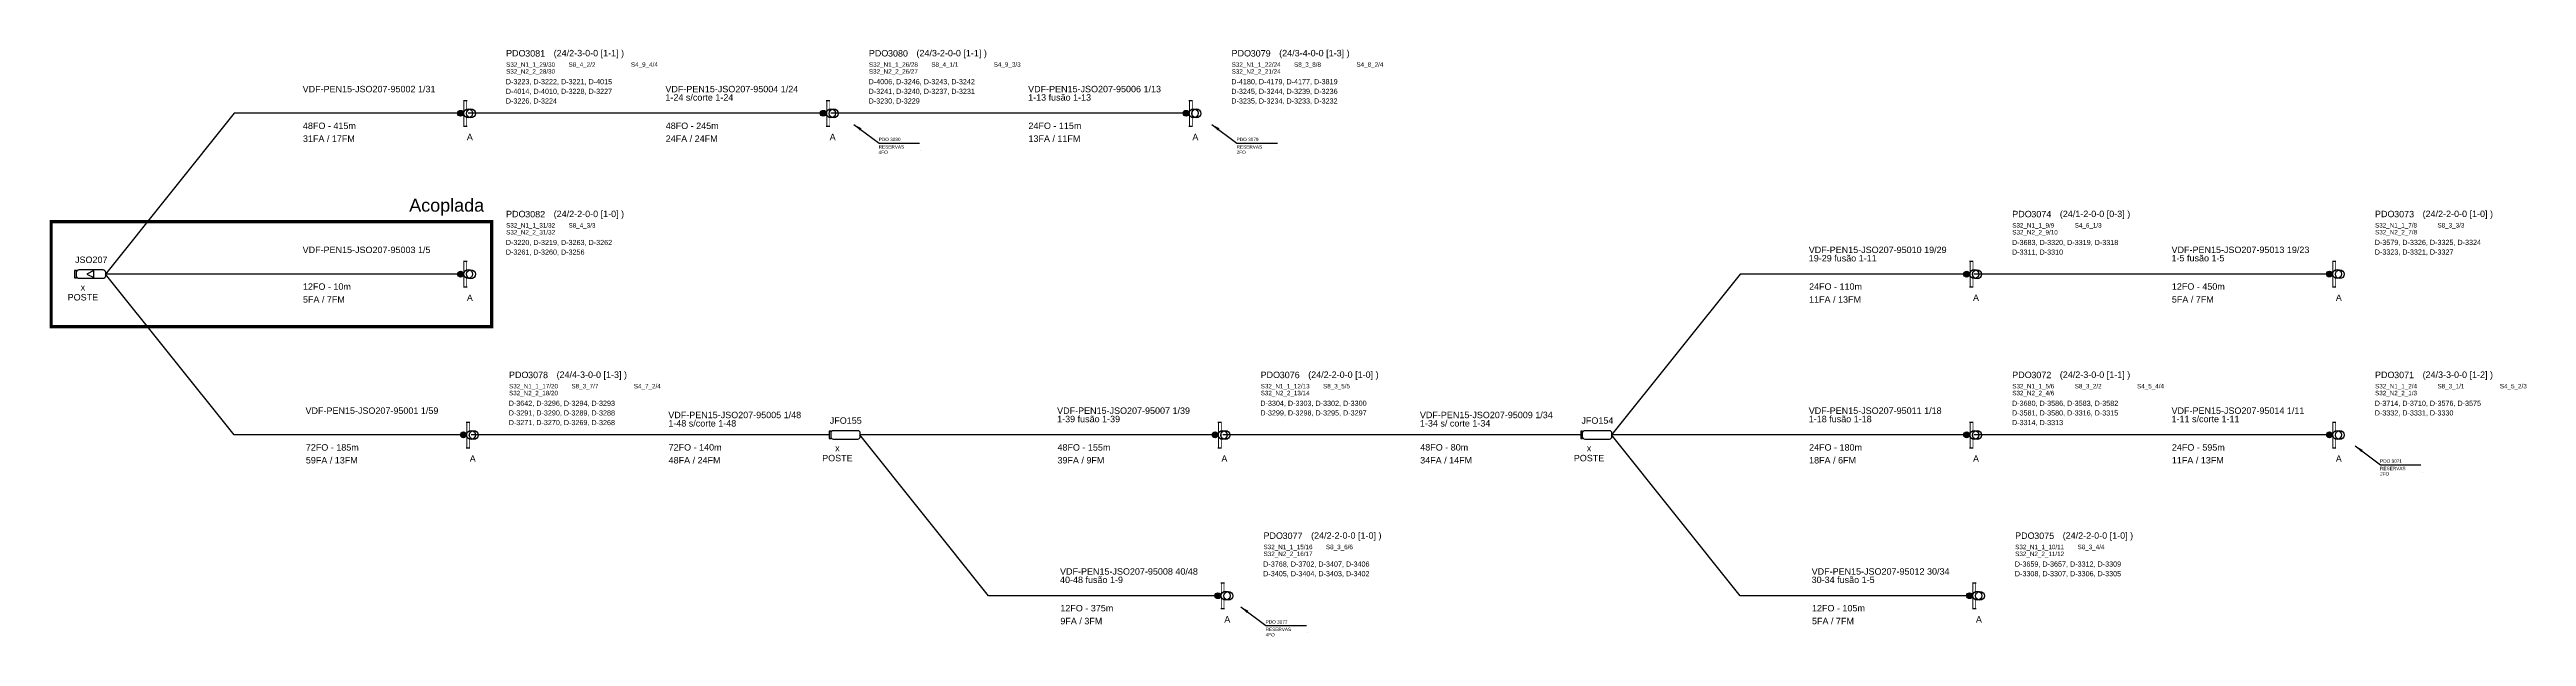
# Model space of a CAD drawing. Header units: millimetres. Extents: x 2891 to 3276, y 1408 to 1500.
import ezdxf
from ezdxf.enums import TextEntityAlignment as Align

# ---------------------------------------------------------------- set-up
doc = ezdxf.new("R2010")
doc.units = ezdxf.units.MM
doc.layers.get('0').update_dxf_attribs({"lineweight": 5})
for name, color, linetype in [('ACOP', 3, 'Continuous'), ('Rede Secundária RESERVAS', 1, 'Continuous'), ('SINOP_AÉREO', 1, 'AEREO2'), ('SINOP_JSFO', 1, 'Continuous'), ('SINOP_PDO', 1, 'Continuous')]:
    doc.layers.add(name, color=color, linetype=linetype)
doc.styles.add('ARIAL', font='arial.ttf')
doc.styles.get("Standard").update_dxf_attribs({"font": 'arial.ttf'})
doc.styles.add('VDF', font='arial.ttf', dxfattribs={"height": 0.25})
doc.linetypes.add('AEREO2', pattern='A,1,-1,[6,LinesVod.shx,S=0,R=0,X=0,Y=0],-1,1', length=4)
doc.dimstyles.new('ISO-25', dxfattribs={"dimtxt": 2.5, "dimasz": 2.5, "dimexe": 1.25, "dimexo": 0.625, "dimtad": 1, "dimtxsty": 'Standard', "dimcen": 2.5, "dimadec": 0, "dimazin": 0, "dimtfac": 1, "dimtmove": 0, "dimatfit": 3, "dimfxl": 1, "dimarcsym": 0})

msp = doc.modelspace()

# ---------------------------------------------------------------- texts
at = {"layer": 'ACOP', "color": 3, "insert": (2947.2, 1476.39), "char_height": 2, "attachment_point": 1}
msp.add_mtext_dynamic_manual_height_columns('Acoplada', width=12.6704, gutter_width=12.5, heights=[0], dxfattribs=at)

# ---------------------------------------------------------------- blocks, each defined once
blk = doc.blocks.new('*U27')
for points in [[(-4.5, 0.58), (-4.8, 0.58), (-4.8, -0.57), (-4.5, -0.57)], [(-1.8, 0.55), (-2.9, 0), (-1.8, -0.55)]]:
    blk.add_lwpolyline(points, close=True)
blk.add_lwpolyline([(-0.4, -0.7), (-4.1, -0.7, -0.414214), (-4.5, -0.3), (-4.5, 0.3, -0.414214), (-4.1, 0.7), (-0.4, 0.7, -0.414214), (0, 0.3), (0, -0.3, -0.414214)], format="xyb", close=True)
at = {"style": 'VDF'}
for tag, p in [('CABO_001', (-29.8, 2.6)), ('CABO_002', (-29.8, 1.3)), ('CABO_003', (-29.8, 0)), ('CABO_004', (-29.8, -1.3)), ('CABO_005', (-29.8, -2.6)), ('CABO_CAP_COP', (-29.75, -2.44)), ('FA_FM', (-29.75, -4.44))]:
    blk.add_attdef(tag, p, '', height=1, dxfattribs=at)
for tag, p in [('JSO#', (-2.21, 1.73)), ('CVP', (-3.51, -4.1)), ('M', (-3.51, -2.55))]:
    blk.add_attdef(tag, text='', height=1, dxfattribs=at).set_placement(p, align=Align.CENTER)
blk = doc.blocks.new('*U33')
blk.add_hatch(color=256).paths.add_polyline_path([(0, 0, 1), (-0.91, 0, 1)])
for p, q in [((0, 2), (0.56, 2)), ((0, -2), (0.56, -2))]:
    blk.add_line(p, q)
blk.add_circle((-0.45, 0), 0.453)
for centre in [(0.74, 0), (1.16, -0.02)]:
    blk.add_ellipse(centre, major_axis=(0, -0.695), ratio=0.99861)
for points in [[(0, 2), (0.15, 2), (0, -2), (0.15, -2)], [(0.46, -2), (0.56, -2), (0.46, 2), (0.56, 2)]]:
    blk.add_solid(points)
at = {"insert": (6.63, 9.84), "char_height": 1, "attachment_point": 1, "style": 'VDF'}
blk.add_mtext_dynamic_manual_height_columns('PDO', width=5.1324, gutter_width=12.5, heights=[0], dxfattribs=at)
at = {"style": 'VDF'}
for tag, p, height in [('PP_R', (6.59, 7.32), 0.8), ('SPLITTERS_001', (6.64, 7.23), 0.7), ('JFO_PDO', (9.6, 8.82), 1), ('FLB', (11.42, 7.32), 0.8), ('(CAP/N1-N2-N3-N4)', (14.03, 8.86), 1), ('SPLITTERS_002', (16.34, 7.23), 0.7), ('SPLITTERS_003', (26.04, 7.23), 0.7), ('CABO_001', (-25, 3.27), 1), ('SPLITTERS_004', (6.64, 6.16), 0.7), ('SPLITTERS_007', (6.64, 5.09), 0.7), ('SPLITTERS_005', (16.34, 6.16), 0.7), ('SPLITTERS_008', (16.33, 5.1), 0.7), ('SPLITTERS_006', (26.04, 6.15), 0.7), ('SPLITTERS_009', (26.03, 5.1), 0.7), ('CABO_002', (-25, 1.97), 1), ('CABO_003', (-25, 0.67), 1), ('CABO_004', (-25, -0.63), 1), ('CABO_005', (-25, -1.93), 1), ('CABO_CAP_COP', (-24.95, -2.44), 1), ('FA_FM', (-24.95, -4.44), 1)]:
    blk.add_attdef(tag, p, '', height=height, dxfattribs=at)
at = {"color": 5, "style": 'VDF'}
for tag, p in [('EDIFICIOS_001', (6.59, 4.52)), ('EDIFICIOS_002', (6.59, 3.02)), ('EDIFICIOS_003', (6.59, 1.52)), ('EDIFICIOS_004', (6.59, 0.02)), ('EDIFICIOS_005', (6.59, -1.46)), ('EDIFICIOS_006', (6.59, -2.92))]:
    blk.add_attdef(tag, p, '', height=0.8, dxfattribs=at)
at = {"style": 'VDF'}
blk.add_attdef('MODELO', text='', height=1, dxfattribs=at).set_placement((1, -4.18), align=Align.CENTER)
blk = doc.blocks.new('*U32')
blk.add_hatch(color=256).paths.add_polyline_path([(0, 0, 1), (-0.91, 0, 1)])
for p, q in [((0, 2), (0.56, 2)), ((0, -2), (0.56, -2))]:
    blk.add_line(p, q)
blk.add_circle((-0.45, 0), 0.453)
for centre in [(0.74, 0), (1.16, -0.02)]:
    blk.add_ellipse(centre, major_axis=(0, -0.695), ratio=0.99861)
for points in [[(0, 2), (0.15, 2), (0, -2), (0.15, -2)], [(0.46, -2), (0.56, -2), (0.46, 2), (0.56, 2)]]:
    blk.add_solid(points)
at = {"insert": (6.63, 9.84), "char_height": 1, "attachment_point": 1, "style": 'VDF'}
blk.add_mtext_dynamic_manual_height_columns('PDO', width=5.1324, gutter_width=12.5, heights=[0], dxfattribs=at)
at = {"style": 'VDF'}
for tag, p, height in [('PP_R', (6.59, 7.32), 0.8), ('SPLITTERS_001', (6.64, 7.23), 0.7), ('JFO_PDO', (9.6, 8.82), 1), ('FLB', (11.42, 7.32), 0.8), ('(CAP/N1-N2-N3-N4)', (14.03, 8.86), 1), ('SPLITTERS_002', (16.34, 7.23), 0.7), ('SPLITTERS_003', (26.04, 7.23), 0.7), ('CABO_001', (-25, 3.27), 1), ('SPLITTERS_004', (6.64, 6.16), 0.7), ('SPLITTERS_007', (6.64, 5.09), 0.7), ('SPLITTERS_005', (16.34, 6.16), 0.7), ('SPLITTERS_008', (16.33, 5.1), 0.7), ('SPLITTERS_006', (26.04, 6.15), 0.7), ('SPLITTERS_009', (26.03, 5.1), 0.7), ('CABO_002', (-25, 1.97), 1), ('CABO_003', (-25, 0.67), 1), ('CABO_004', (-25, -0.63), 1), ('CABO_005', (-25, -1.93), 1), ('CABO_CAP_COP', (-24.95, -2.44), 1), ('FA_FM', (-24.95, -4.44), 1)]:
    blk.add_attdef(tag, p, '', height=height, dxfattribs=at)
at = {"color": 5, "style": 'VDF'}
for tag, p in [('EDIFICIOS_001', (6.59, 4.52)), ('EDIFICIOS_002', (6.59, 3.02)), ('EDIFICIOS_003', (6.59, 1.52)), ('EDIFICIOS_004', (6.59, 0.02)), ('EDIFICIOS_005', (6.59, -1.46)), ('EDIFICIOS_006', (6.59, -2.92))]:
    blk.add_attdef(tag, p, '', height=0.8, dxfattribs=at)
at = {"style": 'VDF'}
blk.add_attdef('MODELO', text='', height=1, dxfattribs=at).set_placement((1, -4.18), align=Align.CENTER)
blk = doc.blocks.new('*U28')
blk.add_hatch(color=256).paths.add_polyline_path([(0, 0, 1), (-0.91, 0, 1)])
for p, q in [((0, 2), (0.56, 2)), ((0, -2), (0.56, -2))]:
    blk.add_line(p, q)
blk.add_circle((-0.45, 0), 0.453)
for centre in [(0.74, 0), (1.16, -0.02)]:
    blk.add_ellipse(centre, major_axis=(0, -0.695), ratio=0.99861)
for points in [[(0, 2), (0.15, 2), (0, -2), (0.15, -2)], [(0.46, -2), (0.56, -2), (0.46, 2), (0.56, 2)]]:
    blk.add_solid(points)
at = {"insert": (6.63, 9.84), "char_height": 1, "attachment_point": 1, "style": 'VDF'}
blk.add_mtext_dynamic_manual_height_columns('PDO', width=5.1324, gutter_width=12.5, heights=[0], dxfattribs=at)
at = {"style": 'VDF'}
for tag, p, height in [('PP_R', (6.59, 7.32), 0.8), ('SPLITTERS_001', (6.64, 7.23), 0.7), ('JFO_PDO', (9.6, 8.82), 1), ('FLB', (11.42, 7.32), 0.8), ('(CAP/N1-N2-N3-N4)', (14.03, 8.86), 1), ('SPLITTERS_002', (16.34, 7.23), 0.7), ('SPLITTERS_003', (26.04, 7.23), 0.7), ('CABO_001', (-25, 3.27), 1), ('SPLITTERS_004', (6.64, 6.16), 0.7), ('SPLITTERS_007', (6.64, 5.09), 0.7), ('SPLITTERS_005', (16.34, 6.16), 0.7), ('SPLITTERS_008', (16.33, 5.1), 0.7), ('SPLITTERS_006', (26.04, 6.15), 0.7), ('SPLITTERS_009', (26.03, 5.1), 0.7), ('CABO_002', (-25, 1.97), 1), ('CABO_003', (-25, 0.67), 1), ('CABO_004', (-25, -0.63), 1), ('CABO_005', (-25, -1.93), 1), ('CABO_CAP_COP', (-24.95, -2.44), 1), ('FA_FM', (-24.95, -4.44), 1)]:
    blk.add_attdef(tag, p, '', height=height, dxfattribs=at)
at = {"color": 5, "style": 'VDF'}
for tag, p in [('EDIFICIOS_001', (6.59, 4.52)), ('EDIFICIOS_002', (6.59, 3.02)), ('EDIFICIOS_003', (6.59, 1.52)), ('EDIFICIOS_004', (6.59, 0.02)), ('EDIFICIOS_005', (6.59, -1.46)), ('EDIFICIOS_006', (6.59, -2.92))]:
    blk.add_attdef(tag, p, '', height=0.8, dxfattribs=at)
at = {"style": 'VDF'}
blk.add_attdef('MODELO', text='', height=1, dxfattribs=at).set_placement((1, -4.18), align=Align.CENTER)
blk = doc.blocks.new('*U29')
blk.add_hatch(color=256).paths.add_polyline_path([(0, 0, 1), (-0.91, 0, 1)])
for p, q in [((0, 2), (0.56, 2)), ((0, -2), (0.56, -2))]:
    blk.add_line(p, q)
blk.add_circle((-0.45, 0), 0.453)
for centre in [(0.74, 0), (1.16, -0.02)]:
    blk.add_ellipse(centre, major_axis=(0, -0.695), ratio=0.99861)
for points in [[(0, 2), (0.15, 2), (0, -2), (0.15, -2)], [(0.46, -2), (0.56, -2), (0.46, 2), (0.56, 2)]]:
    blk.add_solid(points)
at = {"insert": (6.63, 9.84), "char_height": 1, "attachment_point": 1, "style": 'VDF'}
blk.add_mtext_dynamic_manual_height_columns('PDO', width=5.1324, gutter_width=12.5, heights=[0], dxfattribs=at)
at = {"style": 'VDF'}
for tag, p, height in [('PP_R', (6.59, 7.32), 0.8), ('SPLITTERS_001', (6.64, 7.23), 0.7), ('JFO_PDO', (9.6, 8.82), 1), ('FLB', (11.42, 7.32), 0.8), ('(CAP/N1-N2-N3-N4)', (14.03, 8.86), 1), ('SPLITTERS_002', (16.34, 7.23), 0.7), ('SPLITTERS_003', (26.04, 7.23), 0.7), ('CABO_001', (-25, 3.27), 1), ('SPLITTERS_004', (6.64, 6.16), 0.7), ('SPLITTERS_007', (6.64, 5.09), 0.7), ('SPLITTERS_005', (16.34, 6.16), 0.7), ('SPLITTERS_008', (16.33, 5.1), 0.7), ('SPLITTERS_006', (26.04, 6.15), 0.7), ('SPLITTERS_009', (26.03, 5.1), 0.7), ('CABO_002', (-25, 1.97), 1), ('CABO_003', (-25, 0.67), 1), ('CABO_004', (-25, -0.63), 1), ('CABO_005', (-25, -1.93), 1), ('CABO_CAP_COP', (-24.95, -2.44), 1), ('FA_FM', (-24.95, -4.44), 1)]:
    blk.add_attdef(tag, p, '', height=height, dxfattribs=at)
at = {"color": 5, "style": 'VDF'}
for tag, p in [('EDIFICIOS_001', (6.59, 4.52)), ('EDIFICIOS_002', (6.59, 3.02)), ('EDIFICIOS_003', (6.59, 1.52)), ('EDIFICIOS_004', (6.59, 0.02)), ('EDIFICIOS_005', (6.59, -1.46)), ('EDIFICIOS_006', (6.59, -2.92))]:
    blk.add_attdef(tag, p, '', height=0.8, dxfattribs=at)
at = {"style": 'VDF'}
blk.add_attdef('MODELO', text='', height=1, dxfattribs=at).set_placement((1, -4.18), align=Align.CENTER)
blk = doc.blocks.new('*U30')
blk.add_hatch(color=256).paths.add_polyline_path([(0, 0, 1), (-0.91, 0, 1)])
for p, q in [((0, 2), (0.56, 2)), ((0, -2), (0.56, -2))]:
    blk.add_line(p, q)
blk.add_circle((-0.45, 0), 0.453)
for centre in [(0.74, 0), (1.16, -0.02)]:
    blk.add_ellipse(centre, major_axis=(0, -0.695), ratio=0.99861)
for points in [[(0, 2), (0.15, 2), (0, -2), (0.15, -2)], [(0.46, -2), (0.56, -2), (0.46, 2), (0.56, 2)]]:
    blk.add_solid(points)
at = {"insert": (6.63, 9.84), "char_height": 1, "attachment_point": 1, "style": 'VDF'}
blk.add_mtext_dynamic_manual_height_columns('PDO', width=5.1324, gutter_width=12.5, heights=[0], dxfattribs=at)
at = {"style": 'VDF'}
for tag, p, height in [('PP_R', (6.59, 7.32), 0.8), ('SPLITTERS_001', (6.64, 7.23), 0.7), ('JFO_PDO', (9.6, 8.82), 1), ('FLB', (11.42, 7.32), 0.8), ('(CAP/N1-N2-N3-N4)', (14.03, 8.86), 1), ('SPLITTERS_002', (16.34, 7.23), 0.7), ('SPLITTERS_003', (26.04, 7.23), 0.7), ('CABO_001', (-25, 3.27), 1), ('SPLITTERS_004', (6.64, 6.16), 0.7), ('SPLITTERS_007', (6.64, 5.09), 0.7), ('SPLITTERS_005', (16.34, 6.16), 0.7), ('SPLITTERS_008', (16.33, 5.1), 0.7), ('SPLITTERS_006', (26.04, 6.15), 0.7), ('SPLITTERS_009', (26.03, 5.1), 0.7), ('CABO_002', (-25, 1.97), 1), ('CABO_003', (-25, 0.67), 1), ('CABO_004', (-25, -0.63), 1), ('CABO_005', (-25, -1.93), 1), ('CABO_CAP_COP', (-24.95, -2.44), 1), ('FA_FM', (-24.95, -4.44), 1)]:
    blk.add_attdef(tag, p, '', height=height, dxfattribs=at)
at = {"color": 5, "style": 'VDF'}
for tag, p in [('EDIFICIOS_001', (6.59, 4.52)), ('EDIFICIOS_002', (6.59, 3.02)), ('EDIFICIOS_003', (6.59, 1.52)), ('EDIFICIOS_004', (6.59, 0.02)), ('EDIFICIOS_005', (6.59, -1.46)), ('EDIFICIOS_006', (6.59, -2.92))]:
    blk.add_attdef(tag, p, '', height=0.8, dxfattribs=at)
at = {"style": 'VDF'}
blk.add_attdef('MODELO', text='', height=1, dxfattribs=at).set_placement((1, -4.18), align=Align.CENTER)
blk = doc.blocks.new('*U31')
blk.add_lwpolyline([(-4.5, 0.58), (-4.8, 0.58), (-4.8, -0.57), (-4.5, -0.57)], close=True)
blk.add_lwpolyline([(-0.4, -0.7), (-4.1, -0.7, -0.414214), (-4.5, -0.3), (-4.5, 0.3, -0.414214), (-4.1, 0.7), (-0.4, 0.7, -0.414214), (0, 0.3), (0, -0.3, -0.414214)], format="xyb", close=True)
at = {"style": 'VDF'}
for tag, p in [('CABO_001', (-29.8, 2.6)), ('CABO_002', (-29.8, 1.3)), ('CABO_003', (-29.8, 0)), ('CABO_004', (-29.8, -1.3)), ('CABO_005', (-29.8, -2.6)), ('CABO_CAP_COP', (-29.75, -2.44)), ('FA_FM', (-29.75, -4.44))]:
    blk.add_attdef(tag, p, '', height=1, dxfattribs=at)
for tag, p in [('JFO#', (-2.25, 1.73)), ('CVP', (-3.51, -4.1)), ('M', (-3.51, -2.55))]:
    blk.add_attdef(tag, text='', height=1, dxfattribs=at).set_placement(p, align=Align.CENTER)
blk = doc.blocks.new('*U38')
blk.add_hatch(color=256).paths.add_polyline_path([(0, 0, 1), (-0.91, 0, 1)])
for p, q in [((0, 2), (0.56, 2)), ((0, -2), (0.56, -2))]:
    blk.add_line(p, q)
blk.add_circle((-0.45, 0), 0.453)
for centre in [(0.74, 0), (1.16, -0.02)]:
    blk.add_ellipse(centre, major_axis=(0, -0.695), ratio=0.99861)
for points in [[(0, 2), (0.15, 2), (0, -2), (0.15, -2)], [(0.46, -2), (0.56, -2), (0.46, 2), (0.56, 2)]]:
    blk.add_solid(points)
at = {"insert": (6.63, 9.84), "char_height": 1, "attachment_point": 1, "style": 'VDF'}
blk.add_mtext_dynamic_manual_height_columns('PDO', width=5.1324, gutter_width=12.5, heights=[0], dxfattribs=at)
at = {"style": 'VDF'}
for tag, p, height in [('PP_R', (6.59, 7.32), 0.8), ('SPLITTERS_001', (6.64, 7.23), 0.7), ('JFO_PDO', (9.6, 8.82), 1), ('FLB', (11.42, 7.32), 0.8), ('(CAP/N1-N2-N3-N4)', (14.03, 8.86), 1), ('SPLITTERS_002', (16.34, 7.23), 0.7), ('SPLITTERS_003', (26.04, 7.23), 0.7), ('CABO_001', (-25, 3.27), 1), ('SPLITTERS_004', (6.64, 6.16), 0.7), ('SPLITTERS_007', (6.64, 5.09), 0.7), ('SPLITTERS_005', (16.34, 6.16), 0.7), ('SPLITTERS_008', (16.33, 5.1), 0.7), ('SPLITTERS_006', (26.04, 6.15), 0.7), ('SPLITTERS_009', (26.03, 5.1), 0.7), ('CABO_002', (-25, 1.97), 1), ('CABO_003', (-25, 0.67), 1), ('CABO_004', (-25, -0.63), 1), ('CABO_005', (-25, -1.93), 1), ('CABO_CAP_COP', (-24.95, -2.44), 1), ('FA_FM', (-24.95, -4.44), 1)]:
    blk.add_attdef(tag, p, '', height=height, dxfattribs=at)
at = {"color": 5, "style": 'VDF'}
for tag, p in [('EDIFICIOS_001', (6.59, 4.52)), ('EDIFICIOS_002', (6.59, 3.02)), ('EDIFICIOS_003', (6.59, 1.52)), ('EDIFICIOS_004', (6.59, 0.02)), ('EDIFICIOS_005', (6.59, -1.46)), ('EDIFICIOS_006', (6.59, -2.92))]:
    blk.add_attdef(tag, p, '', height=0.8, dxfattribs=at)
at = {"style": 'VDF'}
blk.add_attdef('MODELO', text='', height=1, dxfattribs=at).set_placement((1, -4.18), align=Align.CENTER)
blk = doc.blocks.new('*U39')
blk.add_hatch(color=256).paths.add_polyline_path([(0, 0, 1), (-0.91, 0, 1)])
for p, q in [((0, 2), (0.56, 2)), ((0, -2), (0.56, -2))]:
    blk.add_line(p, q)
blk.add_circle((-0.45, 0), 0.453)
for centre in [(0.74, 0), (1.16, -0.02)]:
    blk.add_ellipse(centre, major_axis=(0, -0.695), ratio=0.99861)
for points in [[(0, 2), (0.15, 2), (0, -2), (0.15, -2)], [(0.46, -2), (0.56, -2), (0.46, 2), (0.56, 2)]]:
    blk.add_solid(points)
at = {"insert": (6.63, 9.84), "char_height": 1, "attachment_point": 1, "style": 'VDF'}
blk.add_mtext_dynamic_manual_height_columns('PDO', width=5.1324, gutter_width=12.5, heights=[0], dxfattribs=at)
at = {"style": 'VDF'}
for tag, p, height in [('PP_R', (6.59, 7.32), 0.8), ('SPLITTERS_001', (6.64, 7.23), 0.7), ('JFO_PDO', (9.6, 8.82), 1), ('FLB', (11.42, 7.32), 0.8), ('(CAP/N1-N2-N3-N4)', (14.03, 8.86), 1), ('SPLITTERS_002', (16.34, 7.23), 0.7), ('SPLITTERS_003', (26.04, 7.23), 0.7), ('CABO_001', (-25, 3.27), 1), ('SPLITTERS_004', (6.64, 6.16), 0.7), ('SPLITTERS_007', (6.64, 5.09), 0.7), ('SPLITTERS_005', (16.34, 6.16), 0.7), ('SPLITTERS_008', (16.33, 5.1), 0.7), ('SPLITTERS_006', (26.04, 6.15), 0.7), ('SPLITTERS_009', (26.03, 5.1), 0.7), ('CABO_002', (-25, 1.97), 1), ('CABO_003', (-25, 0.67), 1), ('CABO_004', (-25, -0.63), 1), ('CABO_005', (-25, -1.93), 1), ('CABO_CAP_COP', (-24.95, -2.44), 1), ('FA_FM', (-24.95, -4.44), 1)]:
    blk.add_attdef(tag, p, '', height=height, dxfattribs=at)
at = {"color": 5, "style": 'VDF'}
for tag, p in [('EDIFICIOS_001', (6.59, 4.52)), ('EDIFICIOS_002', (6.59, 3.02)), ('EDIFICIOS_003', (6.59, 1.52)), ('EDIFICIOS_004', (6.59, 0.02)), ('EDIFICIOS_005', (6.59, -1.46)), ('EDIFICIOS_006', (6.59, -2.92))]:
    blk.add_attdef(tag, p, '', height=0.8, dxfattribs=at)
at = {"style": 'VDF'}
blk.add_attdef('MODELO', text='', height=1, dxfattribs=at).set_placement((1, -4.18), align=Align.CENTER)
blk = doc.blocks.new('*U40')
blk.add_lwpolyline([(-4.5, 0.58), (-4.8, 0.58), (-4.8, -0.57), (-4.5, -0.57)], close=True)
blk.add_lwpolyline([(-0.4, -0.7), (-4.1, -0.7, -0.414214), (-4.5, -0.3), (-4.5, 0.3, -0.414214), (-4.1, 0.7), (-0.4, 0.7, -0.414214), (0, 0.3), (0, -0.3, -0.414214)], format="xyb", close=True)
at = {"style": 'VDF'}
for tag, p in [('CABO_001', (-29.8, 2.6)), ('CABO_002', (-29.8, 1.3)), ('CABO_003', (-29.8, 0)), ('CABO_004', (-29.8, -1.3)), ('CABO_005', (-29.8, -2.6)), ('CABO_CAP_COP', (-29.75, -2.44)), ('FA_FM', (-29.75, -4.44))]:
    blk.add_attdef(tag, p, '', height=1, dxfattribs=at)
for tag, p in [('JFO#', (-2.25, 1.73)), ('CVP', (-3.51, -4.1)), ('M', (-3.51, -2.55))]:
    blk.add_attdef(tag, text='', height=1, dxfattribs=at).set_placement(p, align=Align.CENTER)
blk = doc.blocks.new('*U41')
blk.add_hatch(color=256).paths.add_polyline_path([(0, 0, 1), (-0.91, 0, 1)])
for p, q in [((0, 2), (0.56, 2)), ((0, -2), (0.56, -2))]:
    blk.add_line(p, q)
blk.add_circle((-0.45, 0), 0.453)
for centre in [(0.74, 0), (1.16, -0.02)]:
    blk.add_ellipse(centre, major_axis=(0, -0.695), ratio=0.99861)
for points in [[(0, 2), (0.15, 2), (0, -2), (0.15, -2)], [(0.46, -2), (0.56, -2), (0.46, 2), (0.56, 2)]]:
    blk.add_solid(points)
at = {"insert": (6.63, 9.84), "char_height": 1, "attachment_point": 1, "style": 'VDF'}
blk.add_mtext_dynamic_manual_height_columns('PDO', width=5.1324, gutter_width=12.5, heights=[0], dxfattribs=at)
at = {"style": 'VDF'}
for tag, p, height in [('PP_R', (6.59, 7.32), 0.8), ('SPLITTERS_001', (6.64, 7.23), 0.7), ('JFO_PDO', (9.6, 8.82), 1), ('FLB', (11.42, 7.32), 0.8), ('(CAP/N1-N2-N3-N4)', (14.03, 8.86), 1), ('SPLITTERS_002', (16.34, 7.23), 0.7), ('SPLITTERS_003', (26.04, 7.23), 0.7), ('CABO_001', (-25, 3.27), 1), ('SPLITTERS_004', (6.64, 6.16), 0.7), ('SPLITTERS_007', (6.64, 5.09), 0.7), ('SPLITTERS_005', (16.34, 6.16), 0.7), ('SPLITTERS_008', (16.33, 5.1), 0.7), ('SPLITTERS_006', (26.04, 6.15), 0.7), ('SPLITTERS_009', (26.03, 5.1), 0.7), ('CABO_002', (-25, 1.97), 1), ('CABO_003', (-25, 0.67), 1), ('CABO_004', (-25, -0.63), 1), ('CABO_005', (-25, -1.93), 1), ('CABO_CAP_COP', (-24.95, -2.44), 1), ('FA_FM', (-24.95, -4.44), 1)]:
    blk.add_attdef(tag, p, '', height=height, dxfattribs=at)
at = {"color": 5, "style": 'VDF'}
for tag, p in [('EDIFICIOS_001', (6.59, 4.52)), ('EDIFICIOS_002', (6.59, 3.02)), ('EDIFICIOS_003', (6.59, 1.52)), ('EDIFICIOS_004', (6.59, 0.02)), ('EDIFICIOS_005', (6.59, -1.46)), ('EDIFICIOS_006', (6.59, -2.92))]:
    blk.add_attdef(tag, p, '', height=0.8, dxfattribs=at)
at = {"style": 'VDF'}
blk.add_attdef('MODELO', text='', height=1, dxfattribs=at).set_placement((1, -4.18), align=Align.CENTER)
blk = doc.blocks.new('*U42')
blk.add_hatch(color=256).paths.add_polyline_path([(0, 0, 1), (-0.91, 0, 1)])
for p, q in [((0, 2), (0.56, 2)), ((0, -2), (0.56, -2))]:
    blk.add_line(p, q)
blk.add_circle((-0.45, 0), 0.453)
for centre in [(0.74, 0), (1.16, -0.02)]:
    blk.add_ellipse(centre, major_axis=(0, -0.695), ratio=0.99861)
for points in [[(0, 2), (0.15, 2), (0, -2), (0.15, -2)], [(0.46, -2), (0.56, -2), (0.46, 2), (0.56, 2)]]:
    blk.add_solid(points)
at = {"insert": (6.63, 9.84), "char_height": 1, "attachment_point": 1, "style": 'VDF'}
blk.add_mtext_dynamic_manual_height_columns('PDO', width=5.1324, gutter_width=12.5, heights=[0], dxfattribs=at)
at = {"style": 'VDF'}
for tag, p, height in [('PP_R', (6.59, 7.32), 0.8), ('SPLITTERS_001', (6.64, 7.23), 0.7), ('JFO_PDO', (9.6, 8.82), 1), ('FLB', (11.42, 7.32), 0.8), ('(CAP/N1-N2-N3-N4)', (14.03, 8.86), 1), ('SPLITTERS_002', (16.34, 7.23), 0.7), ('SPLITTERS_003', (26.04, 7.23), 0.7), ('CABO_001', (-25, 3.27), 1), ('SPLITTERS_004', (6.64, 6.16), 0.7), ('SPLITTERS_007', (6.64, 5.09), 0.7), ('SPLITTERS_005', (16.34, 6.16), 0.7), ('SPLITTERS_008', (16.33, 5.1), 0.7), ('SPLITTERS_006', (26.04, 6.15), 0.7), ('SPLITTERS_009', (26.03, 5.1), 0.7), ('CABO_002', (-25, 1.97), 1), ('CABO_003', (-25, 0.67), 1), ('CABO_004', (-25, -0.63), 1), ('CABO_005', (-25, -1.93), 1), ('CABO_CAP_COP', (-24.95, -2.44), 1), ('FA_FM', (-24.95, -4.44), 1)]:
    blk.add_attdef(tag, p, '', height=height, dxfattribs=at)
at = {"color": 5, "style": 'VDF'}
for tag, p in [('EDIFICIOS_001', (6.59, 4.52)), ('EDIFICIOS_002', (6.59, 3.02)), ('EDIFICIOS_003', (6.59, 1.52)), ('EDIFICIOS_004', (6.59, 0.02)), ('EDIFICIOS_005', (6.59, -1.46)), ('EDIFICIOS_006', (6.59, -2.92))]:
    blk.add_attdef(tag, p, '', height=0.8, dxfattribs=at)
at = {"style": 'VDF'}
blk.add_attdef('MODELO', text='', height=1, dxfattribs=at).set_placement((1, -4.18), align=Align.CENTER)
blk = doc.blocks.new('*U34')
blk.add_hatch(color=256).paths.add_polyline_path([(0, 0, 1), (-0.91, 0, 1)])
for p, q in [((0, 2), (0.56, 2)), ((0, -2), (0.56, -2))]:
    blk.add_line(p, q)
blk.add_circle((-0.45, 0), 0.453)
for centre in [(0.74, 0), (1.16, -0.02)]:
    blk.add_ellipse(centre, major_axis=(0, -0.695), ratio=0.99861)
for points in [[(0, 2), (0.15, 2), (0, -2), (0.15, -2)], [(0.46, -2), (0.56, -2), (0.46, 2), (0.56, 2)]]:
    blk.add_solid(points)
at = {"insert": (6.63, 9.84), "char_height": 1, "attachment_point": 1, "style": 'VDF'}
blk.add_mtext_dynamic_manual_height_columns('PDO', width=5.1324, gutter_width=12.5, heights=[0], dxfattribs=at)
at = {"style": 'VDF'}
for tag, p, height in [('PP_R', (6.59, 7.32), 0.8), ('SPLITTERS_001', (6.64, 7.23), 0.7), ('JFO_PDO', (9.6, 8.82), 1), ('FLB', (11.42, 7.32), 0.8), ('(CAP/N1-N2-N3-N4)', (14.03, 8.86), 1), ('SPLITTERS_002', (16.34, 7.23), 0.7), ('SPLITTERS_003', (26.04, 7.23), 0.7), ('CABO_001', (-25, 3.27), 1), ('SPLITTERS_004', (6.64, 6.16), 0.7), ('SPLITTERS_007', (6.64, 5.09), 0.7), ('SPLITTERS_005', (16.34, 6.16), 0.7), ('SPLITTERS_008', (16.33, 5.1), 0.7), ('SPLITTERS_006', (26.04, 6.15), 0.7), ('SPLITTERS_009', (26.03, 5.1), 0.7), ('CABO_002', (-25, 1.97), 1), ('CABO_003', (-25, 0.67), 1), ('CABO_004', (-25, -0.63), 1), ('CABO_005', (-25, -1.93), 1), ('CABO_CAP_COP', (-24.95, -2.44), 1), ('FA_FM', (-24.95, -4.44), 1)]:
    blk.add_attdef(tag, p, '', height=height, dxfattribs=at)
at = {"color": 5, "style": 'VDF'}
for tag, p in [('EDIFICIOS_001', (6.59, 4.52)), ('EDIFICIOS_002', (6.59, 3.02)), ('EDIFICIOS_003', (6.59, 1.52)), ('EDIFICIOS_004', (6.59, 0.02)), ('EDIFICIOS_005', (6.59, -1.46)), ('EDIFICIOS_006', (6.59, -2.92))]:
    blk.add_attdef(tag, p, '', height=0.8, dxfattribs=at)
at = {"style": 'VDF'}
blk.add_attdef('MODELO', text='', height=1, dxfattribs=at).set_placement((1, -4.18), align=Align.CENTER)
blk = doc.blocks.new('*U35')
blk.add_hatch(color=256).paths.add_polyline_path([(0, 0, 1), (-0.91, 0, 1)])
for p, q in [((0, 2), (0.56, 2)), ((0, -2), (0.56, -2))]:
    blk.add_line(p, q)
blk.add_circle((-0.45, 0), 0.453)
for centre in [(0.74, 0), (1.16, -0.02)]:
    blk.add_ellipse(centre, major_axis=(0, -0.695), ratio=0.99861)
for points in [[(0, 2), (0.15, 2), (0, -2), (0.15, -2)], [(0.46, -2), (0.56, -2), (0.46, 2), (0.56, 2)]]:
    blk.add_solid(points)
at = {"insert": (6.63, 9.84), "char_height": 1, "attachment_point": 1, "style": 'VDF'}
blk.add_mtext_dynamic_manual_height_columns('PDO', width=5.1324, gutter_width=12.5, heights=[0], dxfattribs=at)
at = {"style": 'VDF'}
for tag, p, height in [('PP_R', (6.59, 7.32), 0.8), ('SPLITTERS_001', (6.64, 7.23), 0.7), ('JFO_PDO', (9.6, 8.82), 1), ('FLB', (11.42, 7.32), 0.8), ('(CAP/N1-N2-N3-N4)', (14.03, 8.86), 1), ('SPLITTERS_002', (16.34, 7.23), 0.7), ('SPLITTERS_003', (26.04, 7.23), 0.7), ('CABO_001', (-25, 3.27), 1), ('SPLITTERS_004', (6.64, 6.16), 0.7), ('SPLITTERS_007', (6.64, 5.09), 0.7), ('SPLITTERS_005', (16.34, 6.16), 0.7), ('SPLITTERS_008', (16.33, 5.1), 0.7), ('SPLITTERS_006', (26.04, 6.15), 0.7), ('SPLITTERS_009', (26.03, 5.1), 0.7), ('CABO_002', (-25, 1.97), 1), ('CABO_003', (-25, 0.67), 1), ('CABO_004', (-25, -0.63), 1), ('CABO_005', (-25, -1.93), 1), ('CABO_CAP_COP', (-24.95, -2.44), 1), ('FA_FM', (-24.95, -4.44), 1)]:
    blk.add_attdef(tag, p, '', height=height, dxfattribs=at)
at = {"color": 5, "style": 'VDF'}
for tag, p in [('EDIFICIOS_001', (6.59, 4.52)), ('EDIFICIOS_002', (6.59, 3.02)), ('EDIFICIOS_003', (6.59, 1.52)), ('EDIFICIOS_004', (6.59, 0.02)), ('EDIFICIOS_005', (6.59, -1.46)), ('EDIFICIOS_006', (6.59, -2.92))]:
    blk.add_attdef(tag, p, '', height=0.8, dxfattribs=at)
at = {"style": 'VDF'}
blk.add_attdef('MODELO', text='', height=1, dxfattribs=at).set_placement((1, -4.18), align=Align.CENTER)
blk = doc.blocks.new('*U36')
blk.add_hatch(color=256).paths.add_polyline_path([(0, 0, 1), (-0.91, 0, 1)])
for p, q in [((0, 2), (0.56, 2)), ((0, -2), (0.56, -2))]:
    blk.add_line(p, q)
blk.add_circle((-0.45, 0), 0.453)
for centre in [(0.74, 0), (1.16, -0.02)]:
    blk.add_ellipse(centre, major_axis=(0, -0.695), ratio=0.99861)
for points in [[(0, 2), (0.15, 2), (0, -2), (0.15, -2)], [(0.46, -2), (0.56, -2), (0.46, 2), (0.56, 2)]]:
    blk.add_solid(points)
at = {"insert": (6.63, 9.84), "char_height": 1, "attachment_point": 1, "style": 'VDF'}
blk.add_mtext_dynamic_manual_height_columns('PDO', width=5.1324, gutter_width=12.5, heights=[0], dxfattribs=at)
at = {"style": 'VDF'}
for tag, p, height in [('PP_R', (6.59, 7.32), 0.8), ('SPLITTERS_001', (6.64, 7.23), 0.7), ('JFO_PDO', (9.6, 8.82), 1), ('FLB', (11.42, 7.32), 0.8), ('(CAP/N1-N2-N3-N4)', (14.03, 8.86), 1), ('SPLITTERS_002', (16.34, 7.23), 0.7), ('SPLITTERS_003', (26.04, 7.23), 0.7), ('CABO_001', (-25, 3.27), 1), ('SPLITTERS_004', (6.64, 6.16), 0.7), ('SPLITTERS_007', (6.64, 5.09), 0.7), ('SPLITTERS_005', (16.34, 6.16), 0.7), ('SPLITTERS_008', (16.33, 5.1), 0.7), ('SPLITTERS_006', (26.04, 6.15), 0.7), ('SPLITTERS_009', (26.03, 5.1), 0.7), ('CABO_002', (-25, 1.97), 1), ('CABO_003', (-25, 0.67), 1), ('CABO_004', (-25, -0.63), 1), ('CABO_005', (-25, -1.93), 1), ('CABO_CAP_COP', (-24.95, -2.44), 1), ('FA_FM', (-24.95, -4.44), 1)]:
    blk.add_attdef(tag, p, '', height=height, dxfattribs=at)
at = {"color": 5, "style": 'VDF'}
for tag, p in [('EDIFICIOS_001', (6.59, 4.52)), ('EDIFICIOS_002', (6.59, 3.02)), ('EDIFICIOS_003', (6.59, 1.52)), ('EDIFICIOS_004', (6.59, 0.02)), ('EDIFICIOS_005', (6.59, -1.46)), ('EDIFICIOS_006', (6.59, -2.92))]:
    blk.add_attdef(tag, p, '', height=0.8, dxfattribs=at)
at = {"style": 'VDF'}
blk.add_attdef('MODELO', text='', height=1, dxfattribs=at).set_placement((1, -4.18), align=Align.CENTER)
blk = doc.blocks.new('*U37')
at = {"layer": 'Rede Secundária RESERVAS'}
blk.add_line((15.93, -6.24), (15.93, -6.24), dxfattribs=at)
blk.add_lwpolyline([(5.99, -4.49), (15.64, -4.49)], dxfattribs=at)
at = {"layer": 'Rede Secundária RESERVAS', "style": 'ARIAL'}
blk.add_text('RESERVAS', height=0.8, dxfattribs=at).set_placement((5.91, -4.98), align=Align.TOP_LEFT)
for tag, p in [('FIBRA', (5.91, -4)), ('RS1', (5.91, -7.07)), ('RS2', (5.91, -8.36)), ('RS3', (5.91, -9.65)), ('RS4', (5.91, -10.94)), ('RS5', (5.91, -12.24)), ('E1', (16.37, -7.07)), ('E2', (16.37, -8.36)), ('E3', (16.37, -9.65)), ('E4', (16.37, -10.94)), ('E5', (16.37, -12.24)), ('RS6', (5.91, -13.53)), ('E6', (16.37, -13.53))]:
    blk.add_attdef(tag, p, '', height=0.8, dxfattribs=at)
at = {"layer": 'Rede Secundária RESERVAS'}
blk.add_leader([(0, 0), (5.99, -4.49)], dimstyle='ISO-25', override={"dimasz": 2, "dimzin": 0}, dxfattribs=at)
blk = doc.blocks.new('*U43')
at = {"layer": 'Rede Secundária RESERVAS'}
blk.add_line((15.93, -6.24), (15.93, -6.24), dxfattribs=at)
blk.add_lwpolyline([(5.99, -4.49), (15.64, -4.49)], dxfattribs=at)
at = {"layer": 'Rede Secundária RESERVAS', "style": 'ARIAL'}
blk.add_text('RESERVAS', height=0.8, dxfattribs=at).set_placement((5.91, -4.98), align=Align.TOP_LEFT)
for tag, p in [('FIBRA', (5.91, -4)), ('RS1', (5.91, -7.07)), ('RS2', (5.91, -8.36)), ('RS3', (5.91, -9.65)), ('RS4', (5.91, -10.94)), ('RS5', (5.91, -12.24)), ('E1', (16.37, -7.07)), ('E2', (16.37, -8.36)), ('E3', (16.37, -9.65)), ('E4', (16.37, -10.94)), ('E5', (16.37, -12.24)), ('RS6', (5.91, -13.53)), ('E6', (16.37, -13.53))]:
    blk.add_attdef(tag, p, '', height=0.8, dxfattribs=at)
at = {"layer": 'Rede Secundária RESERVAS'}
blk.add_leader([(0, 0), (5.99, -4.49)], dimstyle='ISO-25', override={"dimasz": 2, "dimzin": 0}, dxfattribs=at)
blk = doc.blocks.new('*U44')
at = {"layer": 'Rede Secundária RESERVAS'}
blk.add_line((15.93, -6.24), (15.93, -6.24), dxfattribs=at)
blk.add_lwpolyline([(5.99, -4.49), (15.64, -4.49)], dxfattribs=at)
at = {"layer": 'Rede Secundária RESERVAS', "style": 'ARIAL'}
blk.add_text('RESERVAS', height=0.8, dxfattribs=at).set_placement((5.91, -4.98), align=Align.TOP_LEFT)
for tag, p in [('FIBRA', (5.91, -4)), ('RS1', (5.91, -7.07)), ('RS2', (5.91, -8.36)), ('RS3', (5.91, -9.65)), ('RS4', (5.91, -10.94)), ('RS5', (5.91, -12.24)), ('E1', (16.37, -7.07)), ('E2', (16.37, -8.36)), ('E3', (16.37, -9.65)), ('E4', (16.37, -10.94)), ('E5', (16.37, -12.24)), ('RS6', (5.91, -13.53)), ('E6', (16.37, -13.53))]:
    blk.add_attdef(tag, p, '', height=0.8, dxfattribs=at)
at = {"layer": 'Rede Secundária RESERVAS'}
blk.add_leader([(0, 0), (5.99, -4.49)], dimstyle='ISO-25', override={"dimasz": 2, "dimzin": 0}, dxfattribs=at)
blk = doc.blocks.new('*U45')
at = {"layer": 'Rede Secundária RESERVAS'}
blk.add_line((15.93, -6.24), (15.93, -6.24), dxfattribs=at)
blk.add_lwpolyline([(5.99, -4.49), (15.64, -4.49)], dxfattribs=at)
at = {"layer": 'Rede Secundária RESERVAS', "style": 'ARIAL'}
blk.add_text('RESERVAS', height=0.8, dxfattribs=at).set_placement((5.91, -4.98), align=Align.TOP_LEFT)
for tag, p in [('FIBRA', (5.91, -4)), ('RS1', (5.91, -7.07)), ('RS2', (5.91, -8.36)), ('RS3', (5.91, -9.65)), ('RS4', (5.91, -10.94)), ('RS5', (5.91, -12.24)), ('E1', (16.37, -7.07)), ('E2', (16.37, -8.36)), ('E3', (16.37, -9.65)), ('E4', (16.37, -10.94)), ('E5', (16.37, -12.24)), ('RS6', (5.91, -13.53)), ('E6', (16.37, -13.53))]:
    blk.add_attdef(tag, p, '', height=0.8, dxfattribs=at)
at = {"layer": 'Rede Secundária RESERVAS'}
blk.add_leader([(0, 0), (5.99, -4.49)], dimstyle='ISO-25', override={"dimasz": 2, "dimzin": 0}, dxfattribs=at)

# ---------------------------------------------------------------- linework, layer by layer
at = {"layer": 'ACOP', "color": 3, "const_width": 0.5}
msp.add_lwpolyline([(2960.01, 1456.52), (2891.53, 1456.52), (2891.53, 1472.84), (2960.01, 1472.84)], close=True, dxfattribs=at)
at = {"layer": 'SINOP_AÉREO', "linetype": 'AEREO2'}
for points in [[(2955.63, 1489.68), (2919.98, 1489.68), (2899.98, 1464.68)], [(3012.03, 1489.68), (2956.37, 1489.68)], [(3068.42, 1489.68), (3012.77, 1489.68)], [(2955.63, 1439.68), (2919.98, 1439.68), (2899.98, 1464.68)], [(2955.63, 1464.68), (2899.98, 1464.68)], [(3189.78, 1464.68), (3154.13, 1464.68), (3134.13, 1439.68)], [(3246.18, 1464.69), (3190.52, 1464.69)], [(3012.48, 1439.68), (2956.83, 1439.68)], [(3072.93, 1414.68), (3037.28, 1414.68), (3017.28, 1439.68)], [(3072.93, 1439.68), (3017.28, 1439.68)], [(3129.33, 1439.68), (3073.67, 1439.68)], [(3189.78, 1414.68), (3154.13, 1414.68), (3134.13, 1439.68)], [(3189.78, 1439.68), (3134.13, 1439.68)], [(3246.18, 1439.68), (3190.52, 1439.68)]]:
    msp.add_lwpolyline(points, dxfattribs=at)

# ---------------------------------------------------------------- block references
at = {"layer": 'Rede Secundária RESERVAS', "ltscale": 3, "xscale": 0.650962422855753, "yscale": 0.650962422855753, "zscale": 0.650962422855753}
for name, p, values in [('*U45', (3016.34, 1487.96), {'FIBRA': 'PDO 3080', 'RS1': '4FO'}), ('*U44', (3071.99, 1487.96), {'FIBRA': 'PDO 3079', 'RS1': '2FO'}), ('*U43', (3249.75, 1437.96), {'FIBRA': 'PDO 3071', 'RS1': '2FO'}), ('*U37', (3076.5, 1412.95), {'FIBRA': 'PDO 3077', 'RS1': '4FO'})]:
    msp.add_blockref(name, p, dxfattribs=at).add_auto_attribs(values)
at = {"layer": 'SINOP_JSFO', "color": 4}
ref = msp.add_blockref('*U27', (2899.98, 1464.68), dxfattribs=at)
ref.add_attrib('M', 'x', dxfattribs={"layer": '0', "height": 1, "style": 'VDF'}).set_placement((2896.47, 1462.13), align=Align.CENTER)
ref.add_attrib('JSO#JFO', 'JSO207', dxfattribs={"layer": '0', "height": 1, "style": 'VDF'}).set_placement((2897.77, 1466.41), align=Align.CENTER)
ref.add_attrib('CVP', 'POSTE', dxfattribs={"layer": '0', "height": 1, "style": 'VDF'}).set_placement((2896.47, 1460.58), align=Align.CENTER)
ref = msp.add_blockref('*U31', (3017.28, 1439.68), dxfattribs=at)
ref.add_attrib('CABO_001', 'VDF-PEN15-JSO207-95005 1/48', (2987.48, 1442.28), dxfattribs={"layer": '0', "height": 1, "style": 'VDF'})
ref.add_attrib('CABO_002', '1-48 s/corte 1-48', (2987.48, 1440.98), dxfattribs={"layer": '0', "height": 1, "style": 'VDF'})
ref.add_attrib('FA_FM', '48FA / 24FM', (2987.53, 1435.24), dxfattribs={"layer": '0', "height": 1, "style": 'VDF'})
ref.add_attrib('CABO_CAP_COP', '72FO - 140m', (2987.53, 1437.25), dxfattribs={"layer": '0', "height": 1, "style": 'VDF'})
ref.add_attrib('M', 'x', dxfattribs={"layer": '0', "height": 1, "style": 'VDF'}).set_placement((3013.77, 1437.13), align=Align.CENTER)
ref.add_attrib('JSO#JFO', 'JFO155', dxfattribs={"layer": '0', "height": 1, "style": 'VDF'}).set_placement((3015.07, 1441.41), align=Align.CENTER)
ref.add_attrib('CVP', 'POSTE', dxfattribs={"layer": '0', "height": 1, "style": 'VDF'}).set_placement((3013.77, 1435.58), align=Align.CENTER)
ref = msp.add_blockref('*U40', (3134.13, 1439.68), dxfattribs=at)
ref.add_attrib('CABO_001', 'VDF-PEN15-JSO207-95009 1/34', (3104.33, 1442.28), dxfattribs={"layer": '0', "height": 1, "style": 'VDF'})
ref.add_attrib('CABO_002', '1-34 s/ corte 1-34', (3104.33, 1440.98), dxfattribs={"layer": '0', "height": 1, "style": 'VDF'})
ref.add_attrib('FA_FM', '34FA / 14FM', (3104.37, 1435.24), dxfattribs={"layer": '0', "height": 1, "style": 'VDF'})
ref.add_attrib('CABO_CAP_COP', '48FO - 80m', (3104.38, 1437.25), dxfattribs={"layer": '0', "height": 1, "style": 'VDF'})
ref.add_attrib('M', 'x', dxfattribs={"layer": '0', "height": 1, "style": 'VDF'}).set_placement((3130.62, 1437.13), align=Align.CENTER)
ref.add_attrib('JSO#JFO', 'JFO154', dxfattribs={"layer": '0', "height": 1, "style": 'VDF'}).set_placement((3131.92, 1441.41), align=Align.CENTER)
ref.add_attrib('CVP', 'POSTE', dxfattribs={"layer": '0', "height": 1, "style": 'VDF'}).set_placement((3130.62, 1435.58), align=Align.CENTER)
at = {"layer": 'SINOP_PDO'}
for name, p, values in [('*U33', (2955.63, 1489.68), {'JFO_PDO': '3081', 'MODELO': 'A', 'CABO_001': 'VDF-PEN15-JSO207-95002 1/31', 'FA_FM': '31FA / 17FM', 'CABO_CAP_COP': '48FO - 415m', '(CAP/N1-N2-N3-N4)': '(24/2-3-0-0 [1-1] )', 'SPLITTERS_001': 'S32_N1_1_29/30', 'SPLITTERS_002': 'S8_4_2/2', 'SPLITTERS_003': 'S4_9_4/4', 'SPLITTERS_004': 'S32_N2_2_28/30', 'EDIFICIOS_001': 'D-3223, D-3222, D-3221, D-4015', 'EDIFICIOS_002': 'D-4014, D-4010, D-3228, D-3227', 'EDIFICIOS_003': 'D-3226, D-3224'}), ('*U29', (3012.03, 1489.68), {'JFO_PDO': '3080', 'MODELO': 'A', 'CABO_001': 'VDF-PEN15-JSO207-95004 1/24', 'CABO_002': '1-24 s/corte 1-24', 'FA_FM': '24FA / 24FM', 'CABO_CAP_COP': '48FO - 245m', '(CAP/N1-N2-N3-N4)': '(24/3-2-0-0 [1-1] )', 'SPLITTERS_001': 'S32_N1_1_26/28', 'SPLITTERS_002': 'S8_4_1/1', 'SPLITTERS_003': 'S4_9_3/3', 'SPLITTERS_004': 'S32_N2_2_26/27', 'EDIFICIOS_001': 'D-4006, D-3246, D-3243, D-3242', 'EDIFICIOS_002': 'D-3241, D-3240, D-3237, D-3231', 'EDIFICIOS_003': 'D-3230, D-3229'}), ('*U30', (3068.42, 1489.68), {'JFO_PDO': '3079', 'MODELO': 'A', 'CABO_001': 'VDF-PEN15-JSO207-95006 1/13', 'CABO_002': '1-13 fusão 1-13', 'FA_FM': '13FA / 11FM', 'CABO_CAP_COP': '24FO - 115m', '(CAP/N1-N2-N3-N4)': '(24/3-4-0-0 [1-3] )', 'SPLITTERS_001': 'S32_N1_1_22/24', 'SPLITTERS_002': 'S8_3_8/8', 'SPLITTERS_003': 'S4_8_2/4', 'SPLITTERS_004': 'S32_N2_2_21/24', 'EDIFICIOS_001': 'D-4180, D-4179, D-4177, D-3819', 'EDIFICIOS_002': 'D-3245, D-3244, D-3239, D-3236', 'EDIFICIOS_003': 'D-3235, D-3234, D-3233, D-3232'}), ('*U32', (2955.63, 1464.68), {'JFO_PDO': '3082', 'MODELO': 'A', 'CABO_001': 'VDF-PEN15-JSO207-95003 1/5', 'FA_FM': '5FA / 7FM', 'CABO_CAP_COP': '12FO - 10m', '(CAP/N1-N2-N3-N4)': '(24/2-2-0-0 [1-0] )', 'SPLITTERS_001': 'S32_N1_1_31/32', 'SPLITTERS_002': 'S8_4_3/3', 'SPLITTERS_004': 'S32_N2_2_31/32', 'EDIFICIOS_001': 'D-3220, D-3219, D-3263, D-3262', 'EDIFICIOS_002': 'D-3261, D-3260, D-3256'}), ('*U34', (3189.78, 1464.68), {'JFO_PDO': '3074', 'MODELO': 'A', 'CABO_001': 'VDF-PEN15-JSO207-95010 19/29', 'CABO_002': '19-29 fusão 1-11', 'FA_FM': '11FA / 13FM', 'CABO_CAP_COP': '24FO - 110m', '(CAP/N1-N2-N3-N4)': '(24/1-2-0-0 [0-3] )', 'SPLITTERS_001': 'S32_N1_1_9/9', 'SPLITTERS_002': 'S4_6_1/3', 'SPLITTERS_004': 'S32_N2_2_9/10', 'EDIFICIOS_001': 'D-3683, D-3320, D-3319, D-3318', 'EDIFICIOS_002': 'D-3311, D-3310'}), ('*U36', (3246.18, 1464.69), {'JFO_PDO': '3073', 'MODELO': 'A', 'CABO_001': 'VDF-PEN15-JSO207-95013 19/23', 'CABO_002': '1-5 fusão 1-5', 'FA_FM': '5FA / 7FM', 'CABO_CAP_COP': '12FO - 450m', '(CAP/N1-N2-N3-N4)': '(24/2-2-0-0 [1-0] )', 'SPLITTERS_001': 'S32_N1_1_7/8', 'SPLITTERS_002': 'S8_3_3/3', 'SPLITTERS_004': 'S32_N2_2_7/8', 'EDIFICIOS_001': 'D-3579, D-3326, D-3325, D-3324', 'EDIFICIOS_002': 'D-3323, D-3321, D-3327'}), ('*U28', (2956.08, 1439.68), {'JFO_PDO': '3078', 'MODELO': 'A', 'CABO_001': 'VDF-PEN15-JSO207-95001 1/59', 'FA_FM': '59FA / 13FM', 'CABO_CAP_COP': '72FO - 185m', '(CAP/N1-N2-N3-N4)': '(24/4-3-0-0 [1-3] )', 'SPLITTERS_001': 'S32_N1_1_17/20', 'SPLITTERS_002': 'S8_3_7/7', 'SPLITTERS_003': 'S4_7_2/4', 'SPLITTERS_004': 'S32_N2_2_18/20', 'EDIFICIOS_001': 'D-3642, D-3296, D-3294, D-3293', 'EDIFICIOS_002': 'D-3291, D-3290, D-3289, D-3288', 'EDIFICIOS_003': 'D-3271, D-3270, D-3269, D-3268'}), ('*U39', (3072.93, 1439.68), {'JFO_PDO': '3076', 'MODELO': 'A', 'CABO_001': 'VDF-PEN15-JSO207-95007 1/39', 'CABO_002': '1-39 fusão 1-39', 'FA_FM': '39FA / 9FM', 'CABO_CAP_COP': '48FO - 155m', '(CAP/N1-N2-N3-N4)': '(24/2-2-0-0 [1-0] )', 'SPLITTERS_001': 'S32_N1_1_12/13', 'SPLITTERS_002': 'S8_3_5/5', 'SPLITTERS_004': 'S32_N2_2_13/14', 'EDIFICIOS_001': 'D-3304, D-3303, D-3302, D-3300', 'EDIFICIOS_002': 'D-3299, D-3298, D-3295, D-3297'}), ('*U42', (3189.78, 1439.68), {'JFO_PDO': '3072', 'MODELO': 'A', 'CABO_001': 'VDF-PEN15-JSO207-95011 1/18', 'CABO_002': '1-18 fusão 1-18', 'FA_FM': '18FA / 6FM', 'CABO_CAP_COP': '24FO - 180m', '(CAP/N1-N2-N3-N4)': '(24/2-3-0-0 [1-1] )', 'SPLITTERS_001': 'S32_N1_1_5/6', 'SPLITTERS_002': 'S8_3_2/2', 'SPLITTERS_003': 'S4_5_4/4', 'SPLITTERS_004': 'S32_N2_2_4/6', 'EDIFICIOS_001': 'D-3680, D-3586, D-3583, D-3582', 'EDIFICIOS_002': 'D-3581, D-3580, D-3316, D-3315', 'EDIFICIOS_003': 'D-3314, D-3313'}), ('*U35', (3246.18, 1439.68), {'JFO_PDO': '3071', 'MODELO': 'A', 'CABO_001': 'VDF-PEN15-JSO207-95014 1/11', 'CABO_002': '1-11 s/corte 1-11', 'FA_FM': '11FA / 13FM', 'CABO_CAP_COP': '24FO - 595m', '(CAP/N1-N2-N3-N4)': '(24/3-3-0-0 [1-2] )', 'SPLITTERS_001': 'S32_N1_1_2/4', 'SPLITTERS_002': 'S8_3_1/1', 'SPLITTERS_003': 'S4_5_2/3', 'SPLITTERS_004': 'S32_N2_2_1/3', 'EDIFICIOS_001': 'D-3714, D-3710, D-3576, D-3575', 'EDIFICIOS_002': 'D-3332, D-3331, D-3330'}), ('*U38', (3073.38, 1414.68), {'JFO_PDO': '3077', 'MODELO': 'A', 'CABO_001': 'VDF-PEN15-JSO207-95008 40/48', 'CABO_002': '40-48 fusão 1-9', 'FA_FM': '9FA / 3FM', 'CABO_CAP_COP': '12FO - 375m', '(CAP/N1-N2-N3-N4)': '(24/2-2-0-0 [1-0] )', 'SPLITTERS_001': 'S32_N1_1_15/16', 'SPLITTERS_002': 'S8_3_6/6', 'SPLITTERS_004': 'S32_N2_2_16/17', 'EDIFICIOS_001': 'D-3768, D-3702, D-3407, D-3406', 'EDIFICIOS_002': 'D-3405, D-3404, D-3403, D-3402'}), ('*U41', (3190.23, 1414.68), {'JFO_PDO': '3075', 'MODELO': 'A', 'CABO_001': 'VDF-PEN15-JSO207-95012 30/34', 'CABO_002': '30-34 fusão 1-5', 'FA_FM': '5FA / 7FM', 'CABO_CAP_COP': '12FO - 105m', '(CAP/N1-N2-N3-N4)': '(24/2-2-0-0 [1-0] )', 'SPLITTERS_001': 'S32_N1_1_10/11', 'SPLITTERS_002': 'S8_3_4/4', 'SPLITTERS_004': 'S32_N2_2_11/12', 'EDIFICIOS_001': 'D-3659, D-3657, D-3312, D-3309', 'EDIFICIOS_002': 'D-3308, D-3307, D-3306, D-3305'})]:
    msp.add_blockref(name, p, dxfattribs=at).add_auto_attribs(values)

msp.set_redraw_order([(e.dxf.handle, doc.entitydb.next_handle()) for e in msp.query("TEXT MTEXT ATTDEF DIMENSION ARC_DIMENSION")])  # texts and dimensions are drawn at this point

doc.saveas('drawing.dxf')
